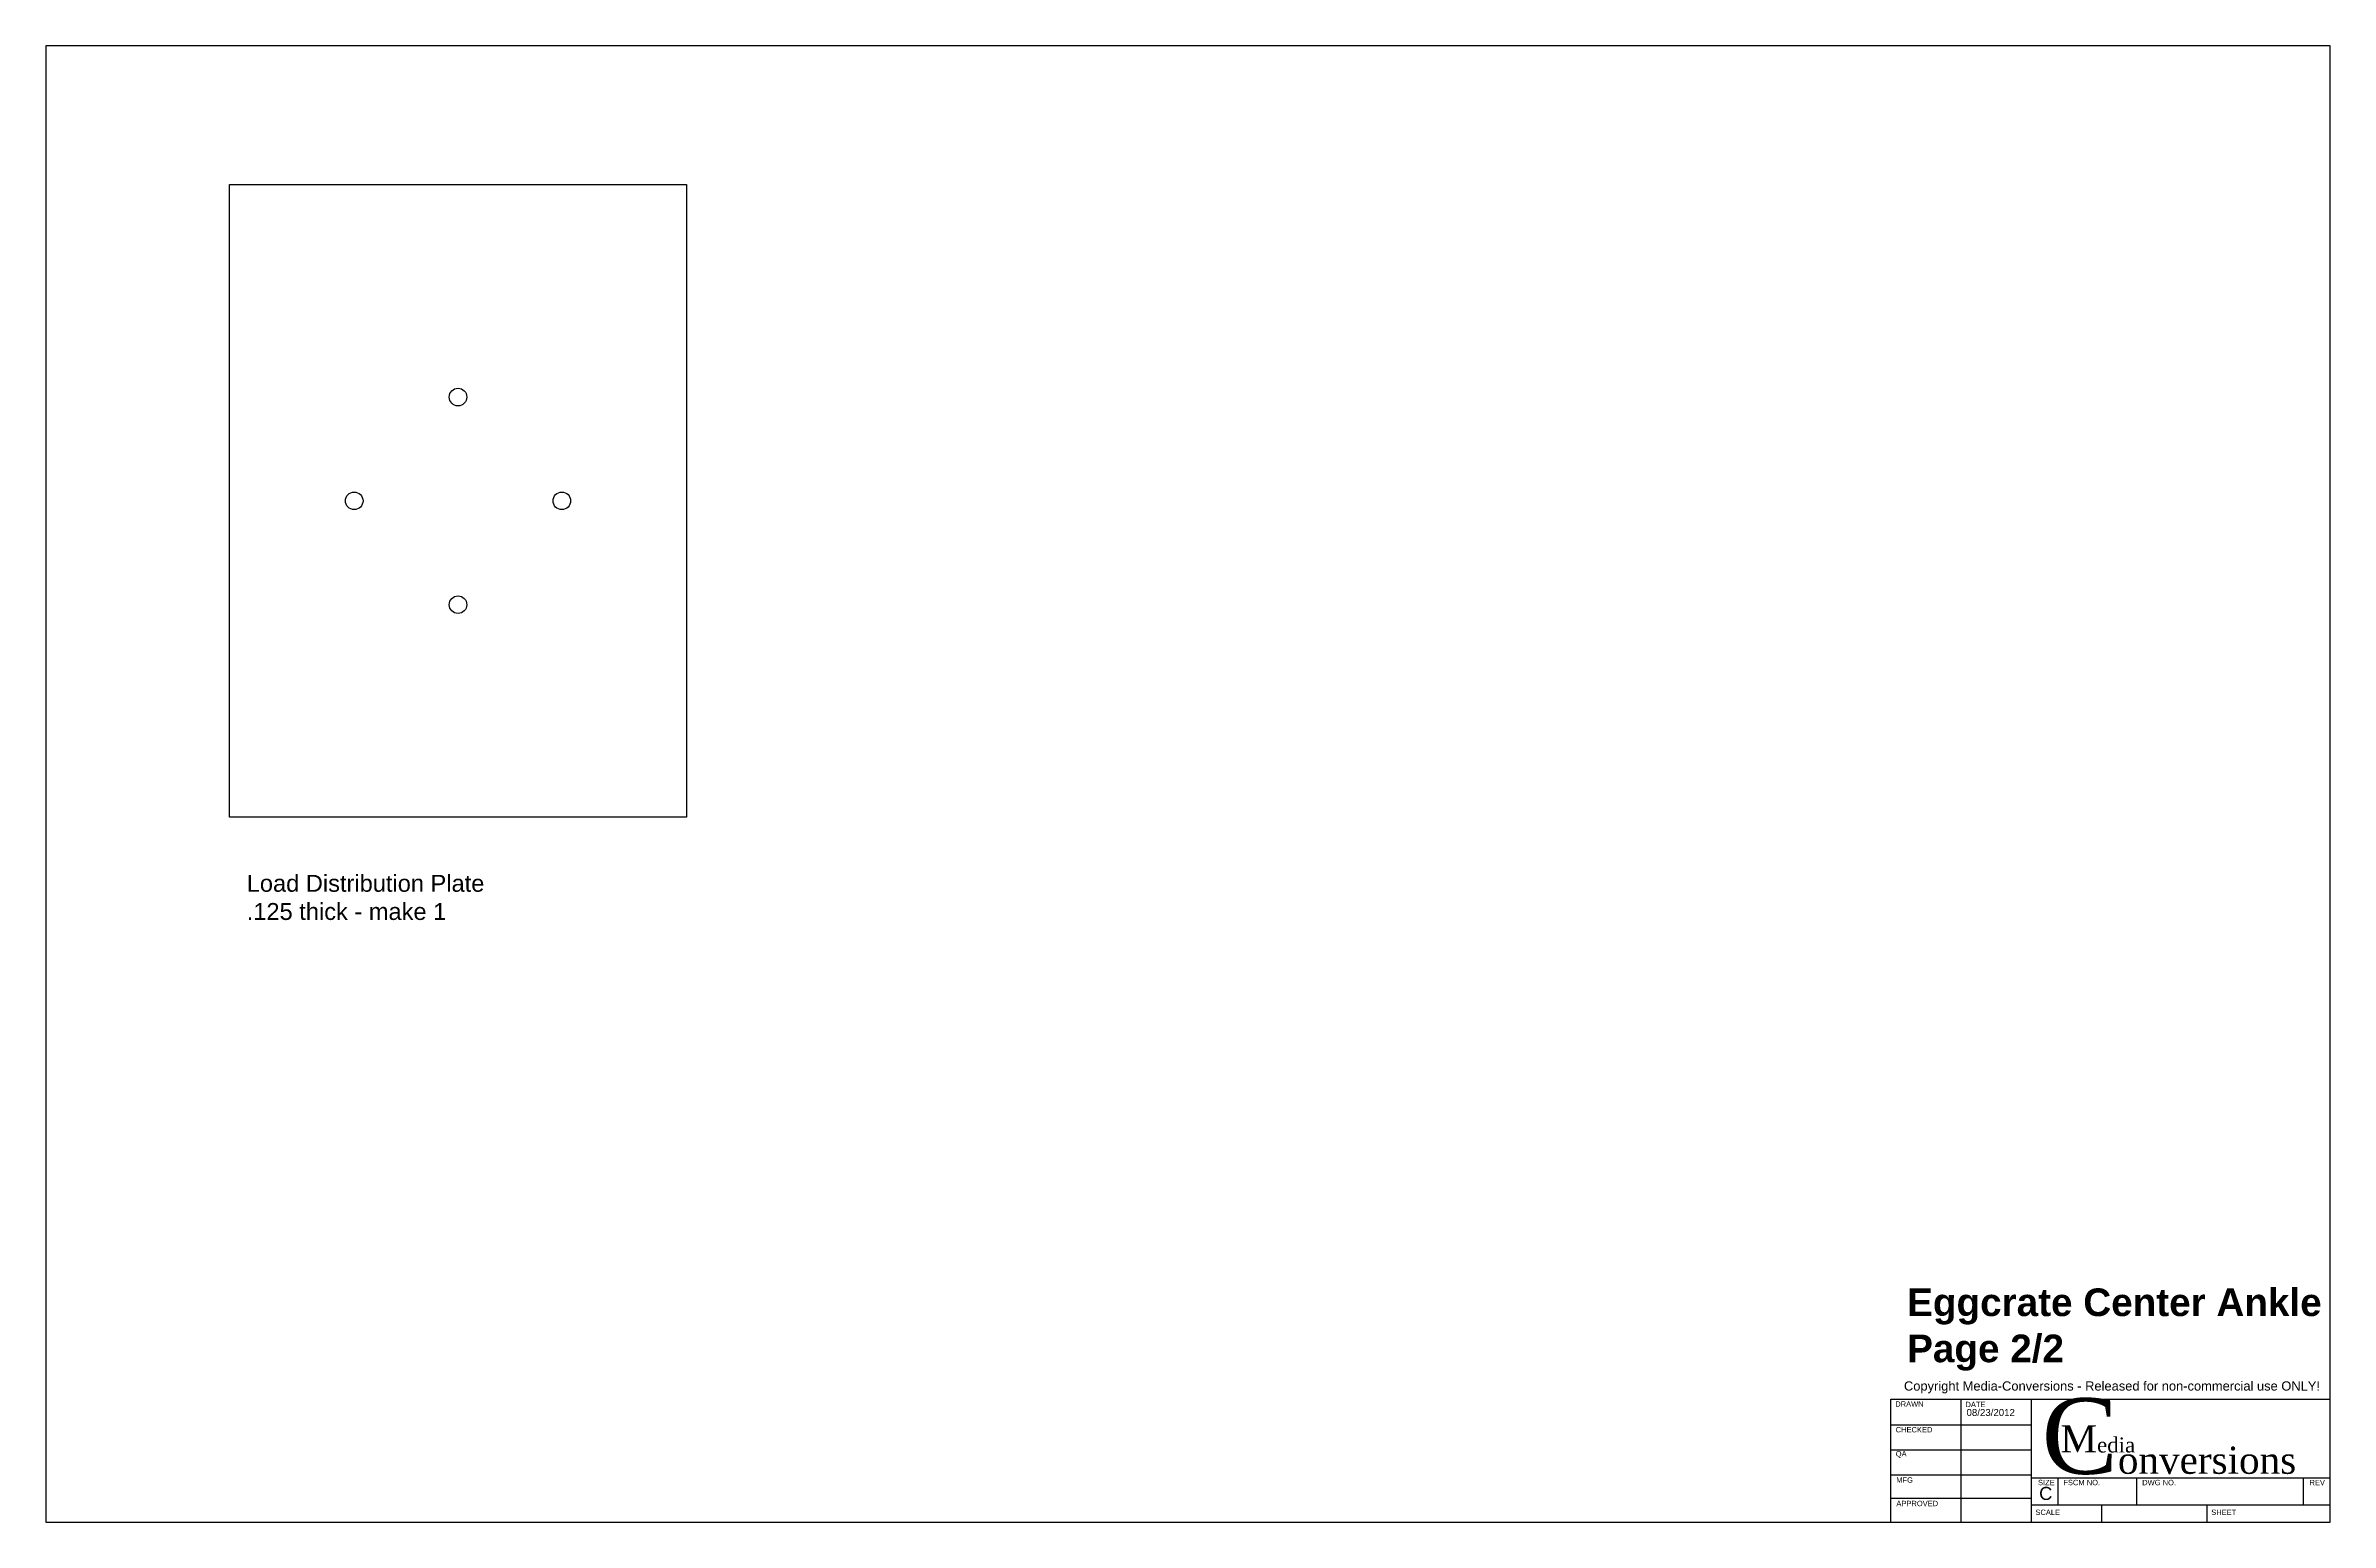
# Model space of a CAD drawing. Extents: x 0 to 32.5, y 0 to 21.
import ezdxf

# ---------------------------------------------------------------- set-up
doc = ezdxf.new("R2010")
doc.units = 0
doc.header["$MEASUREMENT"] = 0
doc.layers.add('CONTINUOUS', color=7, linetype='CONTINUOUS')
doc.layers.add('VISIBLE', color=7, linetype='CONTINUOUS')

# ---------------------------------------------------------------- blocks, each defined once
blk = doc.blocks.new('BLOCK1')
at = {"layer": 'CONTINUOUS'}
for p, q in [((32.5, 21), (0, 21)), ((0, 21), (0, 0)), ((32.5, 0), (32.5, 21)), ((32.5, 20.5), (32.5, 20.875)), ((26.25, 1.75), (32.5, 1.75)), ((26.25, 0), (26.25, 1.75)), ((27.246, 1.75), (27.246, 0)), ((28.25, 0), (28.25, 1.75)), ((32.5, 0), (32.5, 1.75)), ((26.25, 1.388), (28.25, 1.388)), ((26.25, 1.031), (28.25, 1.031)), ((26.25, 0.675), (28.25, 0.675)), ((26.25, 0.344), (28.25, 0.344)), ((28.25, 0.63), (32.5, 0.63)), ((28.63, 0.25), (28.63, 0.63)), ((29.75, 0.25), (29.75, 0.63)), ((32.12, 0.25), (32.12, 0.63)), ((32.5, 0.125), (32.5, 0.5)), ((0, 0), (32.5, 0)), ((28.25, 0.25), (32.5, 0.25)), ((29.25, 0), (29.25, 0.25)), ((30.75, 0), (30.75, 0.25))]:
    blk.add_line(p, q, dxfattribs=at)
at = {"layer": 'CONTINUOUS', "attachment_point": 4}
for s, insert, char_height in [('{\\fArial|b0|i0|c0|p0;\\C1;Copyright Media-Conversions - Released for non-commercial use ONLY!}{\\fMS Shell Dlg|b0|i0|c0|p0;\\C7;\\H0.75x;}', (26.435, 1.919), 0.13121), ('{\\fArial|b0|i0|c0|p0;\\C7;DRAWN}{\\fArial|b0|i0|c0|p0;\\C7;}', (26.311, 1.682), 0.07654), ('{\\fArial|b0|i0|c0|p0;\\C7;DRAWN}{\\fArial|b0|i0|c0|p0;\\C7;}', (26.311, 1.682), 0.07654), ('{\\fArial|b0|i0|c0|p0;\\C7;DATE}{\\fArial|b0|i0|c0|p0;\\C7;}', (27.31, 1.676), 0.07654), ('{\\fArial|b0|i0|c0|p0;\\C7;DATE}{\\fArial|b0|i0|c0|p0;\\C7;}', (27.31, 1.676), 0.07654), ('{\\fTimes New Roman|b0|i0|c0|p0;\\C7;C}{\\fTimes New Roman|b0|i0|c0|p0;\\C7;\\H0.36x;onversions}{\\fMS Shell Dlg|b0|i0|c0|p0;\\C7;\\H0.09x;}', (28.394, 1.22), 1.076315), ('{\\fArial|b0|i0|c0|p0;\\C7;CHECKED}{\\fArial|b0|i0|c0|p0;\\C7;}', (26.317, 1.316), 0.07654), ('{\\fArial|b0|i0|c0|p0;\\C7;CHECKED}{\\fArial|b0|i0|c0|p0;\\C7;}', (26.317, 1.316), 0.07654), ('{\\fArial|b0|i0|c0|p0;\\C7;08/23/2012}{\\fArial|b0|i0|c0|p0;\\C7;}', (27.325, 1.561), 0.09841), ('{\\fTimes New Roman|b0|i0|c0|p0;\\C7;M}{\\fTimes New Roman|b0|i0|c0|p0;\\C7;\\H0.5555556x;edia}{\\fMS Shell Dlg|b0|i0|c0|p0;\\C7;\\H0.25x;}', (28.662, 1.185), 0.387473), ('{\\fArial|b0|i0|c0|p0;\\C7;QA}{\\fArial|b0|i0|c0|p0;\\C7;}', (26.318, 0.964), 0.07654), ('{\\fArial|b0|i0|c0|p0;\\C7;QA}{\\fArial|b0|i0|c0|p0;\\C7;}', (26.318, 0.964), 0.07654), ('{\\fArial|b0|i0|c0|p0;\\C7;MFG}{\\fArial|b0|i0|c0|p0;\\C7;}', (26.325, 0.601), 0.07654), ('{\\fArial|b0|i0|c0|p0;\\C7;MFG}{\\fArial|b0|i0|c0|p0;\\C7;}', (26.325, 0.601), 0.07654), ('{\\fArial|b0|i0|c0|p0;\\C7;SIZE}{\\fArial|b0|i0|c0|p0;\\C7;}', (28.341, 0.565), 0.07654), ('{\\fArial|b0|i0|c0|p0;\\C7;SIZE}{\\fArial|b0|i0|c0|p0;\\C7;}', (28.341, 0.565), 0.07654), ('{\\fArial|b0|i0|c0|p0;\\C7;C}{\\fArial|b0|i0|c0|p0;\\C7;}', (28.358, 0.409), 0.18588), ('{\\fArial|b0|i0|c0|p0;\\C7;C}{\\fArial|b0|i0|c0|p0;\\C7;}', (28.358, 0.409), 0.18588), ('{\\fArial|b0|i0|c0|p0;\\C7;FSCM NO.}{\\fArial|b0|i0|c0|p0;\\C7;}', (28.702, 0.565), 0.07654), ('{\\fArial|b0|i0|c0|p0;\\C7;FSCM NO.}{\\fArial|b0|i0|c0|p0;\\C7;}', (28.702, 0.565), 0.07654), ('{\\fArial|b0|i0|c0|p0;\\C7;DWG NO.}{\\fArial|b0|i0|c0|p0;\\C7;}', (29.824, 0.565), 0.07654), ('{\\fArial|b0|i0|c0|p0;\\C7;DWG NO.}{\\fArial|b0|i0|c0|p0;\\C7;}', (29.824, 0.565), 0.07654), ('{\\fArial|b0|i0|c0|p0;\\C7;REV}{\\fArial|b0|i0|c0|p0;\\C7;}', (32.204, 0.565), 0.07654), ('{\\fArial|b0|i0|c0|p0;\\C7;REV}{\\fArial|b0|i0|c0|p0;\\C7;}', (32.204, 0.565), 0.07654), ('{\\fArial|b0|i0|c0|p0;\\C7;APPROVED}{\\fArial|b0|i0|c0|p0;\\C7;}', (26.327, 0.267), 0.07654), ('{\\fArial|b0|i0|c0|p0;\\C7;APPROVED}{\\fArial|b0|i0|c0|p0;\\C7;}', (26.327, 0.267), 0.07654), ('{\\fArial|b0|i0|c0|p0;\\C7;SCALE}{\\fArial|b0|i0|c0|p0;\\C7;}', (28.305, 0.142), 0.07654), ('{\\fArial|b0|i0|c0|p0;\\C7;SCALE}{\\fArial|b0|i0|c0|p0;\\C7;}', (28.305, 0.142), 0.07654), ('{\\fArial|b0|i0|c0|p0;\\C7;SHEET}{\\fArial|b0|i0|c0|p0;\\C7;}', (30.806, 0.142), 0.07654), ('{\\fArial|b0|i0|c0|p0;\\C7;SHEET}{\\fArial|b0|i0|c0|p0;\\C7;}', (30.806, 0.142), 0.07654)]:
    blk.add_mtext(s, dxfattribs=dict(at, insert=insert, char_height=char_height))

msp = doc.modelspace()

# ---------------------------------------------------------------- linework, layer by layer
at = {"layer": 'VISIBLE'}
for p, q in [((2.616, 19.027), (9.116, 19.027)), ((2.616, 10.027), (2.616, 19.027)), ((9.116, 19.027), (9.116, 10.027)), ((9.116, 10.027), (2.616, 10.027))]:
    msp.add_line(p, q, dxfattribs=at)
for centre in [(5.866, 16.003), (4.389, 14.527), (7.342, 14.527), (5.866, 13.05)]:
    msp.add_circle(centre, 0.125, dxfattribs=at)

# ---------------------------------------------------------------- block references
at = {"layer": 'CONTINUOUS'}
msp.add_blockref('BLOCK1', (0, 0), dxfattribs=at)

# ---------------------------------------------------------------- texts
at = {"layer": 'CONTINUOUS', "attachment_point": 1}
for s, insert, char_height in [('{\\fArial|b0|i0|c0|p0;\\C7;Load Distribution Plate}{\\fArial|b0|i0|c0|p0;\\C7;\\P.125 thick - make 1}{\\fArial|b0|i0|c0|p0;\\C7;\\H0.4772727x;}', (2.86, 9.208), 0.24055), ('{\\fArial|b1|i0|c0|p0;\\C7;Eggcrate Center Ankle}{\\fArial|b1|i0|c0|p0;\\C7;\\PPage 2/2}{\\fArial|b0|i0|c0|p0;\\C7;\\H0.2916667x;}', (26.48, 3.326), 0.39363)]:
    msp.add_mtext(s, dxfattribs=dict(at, insert=insert, char_height=char_height))

doc.saveas('drawing.dxf')
